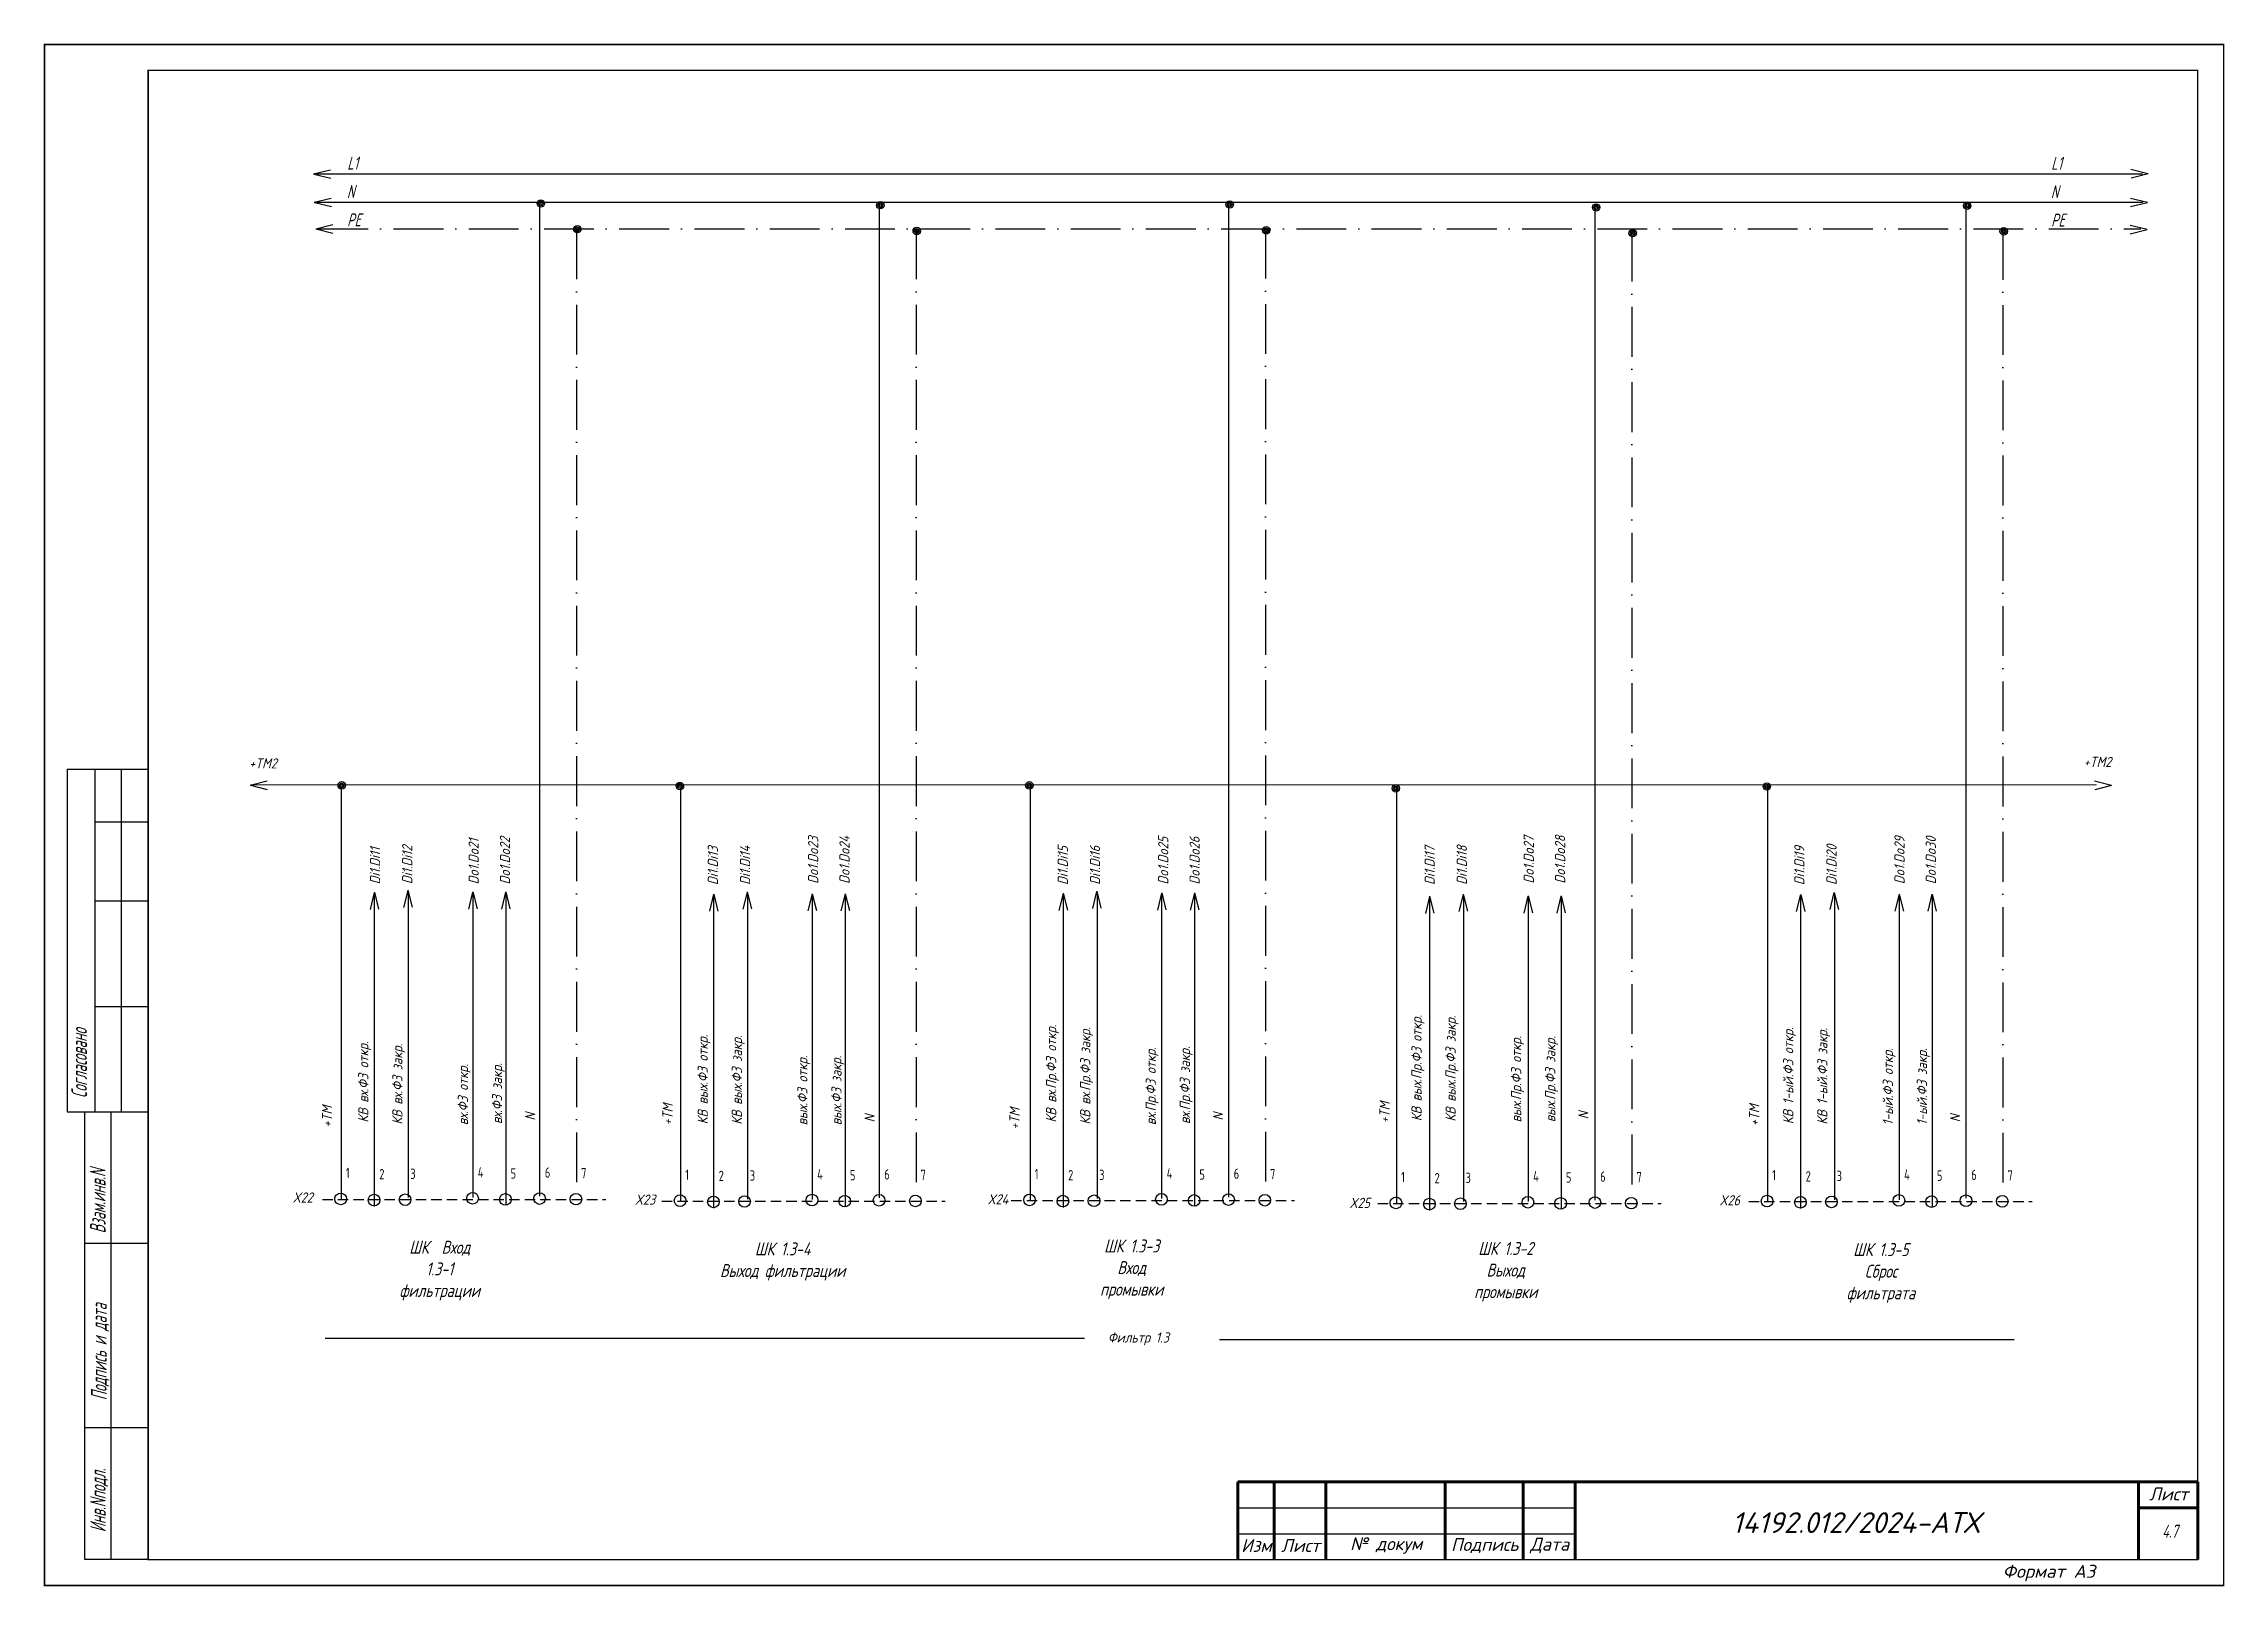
# Model space of a CAD drawing. Header units: millimetres. Extents: x 1463 to 10524, y 7125 to 13164.
# Drawn here: x 5626.2 to 6046.5, y 9992 to 10289.3 of the extents above; entities that cross this region are included whole.
import ezdxf
from ezdxf.enums import TextEntityAlignment as Align

# ---------------------------------------------------------------- set-up
doc = ezdxf.new("R2010")
doc.units = ezdxf.units.MM
doc.header["$LTSCALE"] = 4
for name, pattern in [('ACAD_ISO10W100', [18, 12, -3, 0, -3]), ('DASHED', [0.75, 0.5, -0.25]), ('SolidLine', [0])]:
    doc.linetypes.add(name, pattern=pattern)
for name, color, linetype in [('LOC', 8, 'Continuous'), ('RED_2.5mm^2', 1, 'Continuous'), ('SYMS', 7, 'Continuous'), ('Вспомогательная', 1, 'Continuous'), ('Текст', 2, 'Continuous')]:
    doc.layers.add(name, color=color, linetype=linetype)
for name, color, linetype, lineweight in [('RAMKA', 7, 'Continuous', 25), ('SHTAMP', 7, 'SolidLine', 25), ('Основеая', 5, 'Continuous', 60), ('СХЕМА', 7, 'Continuous', 25)]:
    doc.layers.add(name, color=color, linetype=linetype, lineweight=lineweight)
doc.styles.add('COTES', font='cs_gost2304.shx', dxfattribs={"width": 0.75, "oblique": 15})
doc.styles.add('ISOCPEUR', font='isocpeui.ttf')
doc.styles.add('Simplex00.10.00', font='simplex.shx')
doc.styles.add('Simplex25.085.15', font='GOST_A.TTF', dxfattribs={"width": 0.85, "oblique": 15, "height": 2.5})
doc.styles.add('WD', font='romans.shx')
doc.styles.add('ГОСТ', font='isocpeur.ttf', dxfattribs={"oblique": 15})
doc.styles.add('Стиль мой-1', font='GOST_A.TTF', dxfattribs={"width": 0.85, "oblique": 15, "height": 2.5})

msp = doc.modelspace()

# ---------------------------------------------------------------- texts
at = {"style": 'Simplex25.085.15', "oblique": 15}
for s, height, width, p in [('L1', 2.5, 0.85, (5684.7, 10265.02)), ('L1', 2.5, 0.85, (6013.1, 10264.98)), ('N', 2.5, 0.85, (5684.63, 10259.54)), ('N', 2.5, 0.85, (6013.03, 10259.5)), ('PE', 2.5, 0.85, (5684.68, 10254.07)), ('PE', 2.5, 0.85, (6013.08, 10254.03)), ('+TM2', 1.961, 1.083459, (5665.77, 10149.61)), ('+TM2', 1.961, 1.083459, (6019.33, 10149.89)), ('X22', 1.961, 1.083459, (5674.17, 10065.95)), ('X23', 1.961, 1.083459, (5740.15, 10065.54)), ('X24', 1.961, 1.083459, (5808.09, 10065.6)), ('X25', 1.961, 1.083459, (5877.85, 10064.91)), ('X26', 1.961, 1.083459, (5949.16, 10065.41)), ('Фильтр 1.3', 1.961, 1.083459, (5831.29, 10038.98))]:
    msp.add_text(s, height=height, dxfattribs=dict(at, width=width)).set_placement(p)
at = {"style": 'Simplex25.085.15', "oblique": 15, "width": 1.083459}
for s, height, p in [('Di1.Di11', 1.961, (5691.04, 10127.28)), ('Di1.Di12', 1.961, (5697.24, 10127.32)), ('Do1.Do21', 1.961, (5710.04, 10127.27)), ('Do1.Do22', 1.961, (5716.08, 10127.26)), ('Di1.Di13', 1.961, (5756.15, 10127.13)), ('Di1.Di14', 1.961, (5762.35, 10127.16)), ('Do1.Do23', 1.961, (5775.47, 10127.37)), ('Do1.Do24', 1.961, (5781.51, 10127.36)), ('Di1.Di15', 1.961, (5823.58, 10127.15)), ('Di1.Di16', 1.961, (5829.79, 10127.18)), ('Do1.Do25', 1.961, (5842.94, 10127.23)), ('Do1.Do26', 1.961, (5848.99, 10127.23)), ('Di1.Di17', 1.961, (5894.29, 10127.16)), ('Di1.Di18', 1.961, (5900.49, 10127.19)), ('Do1.Do27', 1.961, (5913.39, 10127.43)), ('Do1.Do28', 1.961, (5919.43, 10127.42)), ('Di1.Di19', 1.961, (5965.54, 10127.12)), ('Di1.Di20', 1.961, (5971.74, 10127.15)), ('Do1.Do29', 1.961, (5984.84, 10127.31)), ('Do1.Do30', 1.961, (5990.88, 10127.31)), ('КВ вх.Пр.Ф3 откр.', 1.9613, (5821.34, 10081.37)), ('КВ вых.Пр.Ф3 откр.', 1.9613, (5891.76, 10081.62)), ('КВ вых.Пр.Ф3 закр.', 1.9613, (5898.33, 10081.55)), ('КВ вх.Ф3 откр.', 1.9613, (5688.77, 10081.36)), ('КВ вх.Ф3 закр.', 1.9613, (5695.34, 10080.97)), ('КВ вых.Ф3 откр.', 1.9613, (5754.19, 10081.03)), ('КВ вых.Ф3 закр.', 1.9613, (5760.76, 10080.96)), ('КВ вх.Пр.Ф3 закр.', 1.9613, (5827.91, 10080.98)), ('вх.Пр.Ф3 откр.', 1.9613, (5840.54, 10080.87)), ('вх.Пр.Ф3 закр.', 1.9613, (5847.11, 10081.09)), ('вых.Пр.Ф3 откр.', 1.9613, (5910.96, 10081.41)), ('вых.Пр.Ф3 закр.', 1.9613, (5917.53, 10081.45)), ('КВ 1-ый.Ф3 откр.', 1.9613, (5963.4, 10081.05)), ('КВ 1-ый.Ф3 закр.', 1.9613, (5969.97, 10080.98)), ('1-ый.Ф3 откр.', 1.9613, (5982.6, 10080.85)), ('вх.Ф3 откр.', 1.9613, (5707.97, 10080.86)), ('вх.Ф3 закр.', 1.9613, (5714.54, 10081.08)), ('вых.Ф3 откр.', 1.9613, (5773.39, 10080.83)), ('вых.Ф3 закр.', 1.9613, (5779.96, 10080.86)), ('1-ый.Ф3 закр.', 1.9613, (5989.17, 10080.88)), ('+TM', 1.961, (5681.78, 10080.4)), ('N', 1.96, (5720.94, 10081.75)), ('+TM', 1.961, (5747.42, 10080.8)), ('N', 1.96, (5786.35, 10081.41)), ('+TM', 1.961, (5814.3, 10080)), ('N', 1.96, (5853.51, 10081.76)), ('+TM', 1.961, (5885.61, 10081.19)), ('N', 1.96, (5923.92, 10082)), ('+TM', 1.961, (5956.84, 10080.66)), ('N', 1.96, (5995.57, 10081.43))]:
    msp.add_text(s, height=height, rotation=90, dxfattribs=at).set_placement(p)
at = {"color": 7, "lineweight": 25, "insert": (6034.48, 10003.86), "char_height": 2.5, "attachment_point": 1, "style": 'Стиль мой-1'}
msp.add_mtext_dynamic_manual_height_columns('4.7', width=5.3031, gutter_width=12.5, heights=[0], dxfattribs=at)
at = {"layer": 'SHTAMP', "color": 0, "style": 'ISOCPEUR'}
msp.add_text('14192.012/2024-АТХ', height=4, dxfattribs=at).set_placement((5975.44, 10002.28), align=Align.CENTER)
at = {"layer": 'SYMS', "linetype": 'Continuous', "char_height": 2.5, "attachment_point": 2}
for s, insert, width in [('{\\Fsimplex|c204;\\Q15;\\W0.75;\\C0;ШК  Вход 1.3-1 фильтрации}', (5702.51, 10058.59), 16.2192), ('{\\Fsimplex|c204;\\Q15;\\W0.75;\\C0;ШК 1.3-4\\PВыход фильтрации}', (5768.61, 10058.27), 27.2347), ('{\\Fsimplex|c204;\\Q15;\\W0.75;\\C0;ШК 1.3-3\\PВход промывки}', (5835.88, 10058.84), 16.2192), ('{\\Fsimplex|c204;\\Q15;\\W0.75;\\C0;ШК 1.3-2 Выход промывки}', (5907.97, 10058.36), 16.2192), ('{\\Fsimplex|c204;\\Q15;\\W0.75;\\C0;ШК 1.3-5\\PСброс фильтрата}', (5980.27, 10058.14), 16.2192)]:
    msp.add_mtext(s, dxfattribs=dict(at, insert=insert, width=width))

# ---------------------------------------------------------------- blocks, each defined once
blk = doc.blocks.new('Формат А3')
at = {"color": 0, "linetype": 'Continuous', "const_width": 0.3}
for points in [[(-420, 297), (0, 297), (0, 0), (-420, 0)], [(-400, 5), (-400, 292), (-5, 292), (-5, 5)]]:
    blk.add_lwpolyline(points, close=True, dxfattribs=at)
at = {"color": 0, "linetype": 'Continuous', "style": 'Simplex00.10.00', "oblique": 15}
blk.add_text('Формат А3', height=2.5, dxfattribs=at).set_placement((-33.67, 2.75), align=Align.MIDDLE_CENTER)
blk = doc.blocks.new('A$C73A268AF')
at = {"lineweight": 30}
for p, q in [((4.57, 157.46), (20.05, 157.46)), ((4.57, 157.46), (4.57, 91.46)), ((9.89, 157.46), (9.89, 91.46)), ((14.97, 157.46), (14.97, 91.46)), ((9.89, 147.31), (20.05, 147.31)), ((9.89, 132.08), (20.05, 132.08)), ((9.89, 111.77), (20.05, 111.77)), ((4.57, 91.46), (20.05, 91.46)), ((7.96, 5.15), (7.96, 91.46)), ((13.04, 5.15), (13.04, 91.46)), ((20.15, 66.08), (7.96, 66.08)), ((20.15, 30.54), (7.96, 30.54))]:
    blk.add_line(p, q, dxfattribs=at)
blk.add_lwpolyline([(20.15, 5.15), (7.96, 5.15)], dxfattribs=at)
at = {"layer": 'Вспомогательная', "color": 7}
for p, q in [((230.15, 15.15), (295.15, 15.15)), ((230.15, 10.15), (295.15, 10.15)), ((230.15, 5.15), (295.15, 5.15))]:
    blk.add_line(p, q, dxfattribs=at)
at = {"layer": 'Основеая', "color": 7}
for p, q in [((230.15, 20.15), (230.15, 5.15)), ((415.15, 20.15), (230.15, 20.15)), ((237.15, 20.15), (237.15, 5.15)), ((247.15, 20.15), (247.15, 5.15)), ((270.15, 20.15), (270.15, 5.15)), ((285.15, 20.15), (285.15, 5.15)), ((295.15, 20.15), (295.15, 5.15)), ((403.72, 20.15), (403.72, 5.15)), ((415.15, 20.15), (415.15, 5.15)), ((403.72, 15.15), (415.15, 15.15))]:
    blk.add_line(p, q, dxfattribs=at)
blk.add_blockref('Формат А3', (420.15, 0.15))
at = {"layer": 'RAMKA', "style": 'COTES', "oblique": 15, "width": 0.75}
for s, p in [('Согласовано', (8.35, 94.1)), ('Взам.инв.N', (11.94, 68.02)), ('Подпись и дата', (12.17, 35.86)), ('Инв.Nподл.', (11.97, 10.43))]:
    blk.add_text(s, height=3, rotation=90, dxfattribs=at).set_placement(p)
at = {"layer": 'Текст', "color": 7, "char_height": 2.5, "style": 'ГОСТ'}
for s, insert, width, attachment_point in [('{\\fISOCPEUR|b0|i0|c204|p34;Лист}', (413.32, 17.81), 11.4585, 6), ('{\\fISOCPEUR|b0|i0|c204|p34;Изм}', (233.75, 7.88), 7, 5), ('{\\fISOCPEUR|b0|i0|c204|p34;Лист}', (242.25, 7.88), 10, 5), ('{\\fISOCPEUR|b0|i0|c204|p34;№ докум}', (258.75, 7.88), 23, 5), ('{\\fISOCPEUR|b0|i0|c204|p34;Подпись}', (277.75, 7.88), 15, 5), ('{\\fISOCPEUR|b0|i0|c204|p34;Дата}', (290.25, 7.88), 10, 5)]:
    blk.add_mtext(s, dxfattribs=dict(at, insert=insert, width=width, attachment_point=attachment_point))
blk = doc.blocks.new('WDDOT')
for radius in [0.72, 0.449, 0.223]:
    blk.add_circle((0, 0), radius)
blk = doc.blocks.new('VT0W02')
blk.add_circle((0, 0), 0.0699)
at = {"style": 'WD'}
for tag, p, width in [('INST', (0.062, 0.42), 0.7), ('LOC', (0.062, 0.25), 0.7), ('DESC1', (0.053, -0.385), 0.8)]:
    blk.add_attdef(tag, p, '', height=0.125, dxfattribs=dict(at, width=width))
at = {"style": 'WD', "flags": 1}
for tag, p, height in [('X4TERM01', (-0.07, 0), 0.0125), ('X4TERMDESC01', (-0.055, -0.023), 0.025), ('X2TERMDESC01', (-0.006, 0.029), 0.025), ('STRIPSEQ', (0, 0), 0.00125), ('X2TERM01', (0, 0.07), 0.0125), ('X1TERMDESC01', (0.039, -0.003), 0.025), ('X1TERM01', (0.07, 0), 0.0125), ('LINKTERM', (0, -0.002), 0.00125), ('X8TERM01', (0, -0.07), 0.0125), ('X8TERMDESC01', (0, -0.054), 0.025)]:
    blk.add_attdef(tag, p, '', height=height, dxfattribs=at)
at = {"linetype": 'Continuous', "style": 'WD'}
for tag, p, height, width, flags in [('WIRENO', (0.062, 0.094), 0.125, 0.8, 8), ('TAGSTRIP', (0.053, -0.229), 0.125, 0.9, 8), ('DESC2', (0.053, -0.541), 0.125, 0.8, 8), ('CAT', (0.213, -0.406), 0.109, 0.8, 1), ('DESC3', (0.053, -0.698), 0.125, 0.8, 8)]:
    blk.add_attdef(tag, p, '', height=height, dxfattribs=dict(at, width=width, flags=flags))
at = {"linetype": 'Continuous', "style": 'WD', "width": 0.8, "flags": 1}
blk.add_attdef('MFG', text='', height=0.109, dxfattribs=at).set_placement((0.088, -0.406), align=Align.RIGHT)
at = {"style": 'WD', "width": 0.7, "flags": 1}
blk.add_attdef('ASSYCODE', (0.062, -0.281), '', height=0.01, dxfattribs=at)

# ---------------------------------------------------------------- linework, layer by layer
at = {"linetype": 'DASHED'}
for p, q in [((5679.9, 10066.56), (5734.51, 10066.56)), ((5745.32, 10066.23), (5799.92, 10066.23)), ((5812.67, 10066.37), (5867.27, 10066.37)), ((5883.3, 10065.8), (5937.9, 10065.8)), ((5954.8, 10066.15), (6009.41, 10066.15))]:
    msp.add_line(p, q, dxfattribs=at)
at = {"color": 7, "ltscale": 0.2}
for p, q in [((5826.82, 10039.74), (5680.42, 10039.74)), ((5852.78, 10039.56), (6005.96, 10039.56))]:
    msp.add_line(p, q, dxfattribs=at)
at = {"layer": 'RED_2.5mm^2', "linetype": 'Continuous', "ltscale": 0.2}
for p, q in [((5678.73, 10264.2), (6030.71, 10264.2)), ((5678.33, 10258.72), (6030.76, 10258.72)), ((5721.78, 10258.64), (5721.78, 10067.21)), ((5787.19, 10258.64), (5787.19, 10066.87)), ((5854.54, 10258.78), (5854.54, 10067.01)), ((5925.17, 10258.21), (5925.17, 10066.44)), ((5996.68, 10258.56), (5996.68, 10066.79)), ((5816.3, 10146.38), (5816.3, 10066.42)), ((5958.44, 10146.18), (5958.44, 10066.2)), ((5683.54, 10146.03), (5683.54, 10066.62)), ((5748.95, 10145.9), (5748.95, 10066.28)), ((5886.93, 10145.98), (5886.93, 10065.85)), ((5689.89, 10125.44), (5689.89, 10065.2)), ((5696.43, 10125.59), (5696.43, 10066.92)), ((5708.89, 10125.7), (5708.89, 10066.91)), ((5715.24, 10125.73), (5715.24, 10065.49)), ((5755.3, 10125.1), (5755.3, 10064.87)), ((5761.85, 10125.25), (5761.85, 10066.58)), ((5774.3, 10125.36), (5774.3, 10066.57)), ((5780.65, 10125.39), (5780.65, 10065.16)), ((5822.65, 10125.24), (5822.65, 10065)), ((5829.2, 10125.39), (5829.2, 10066.72)), ((5841.65, 10125.5), (5841.65, 10066.71)), ((5848, 10125.53), (5848, 10065.29)), ((5971.33, 10125.17), (5971.33, 10066.5)), ((5983.79, 10125.28), (5983.79, 10066.49)), ((5990.14, 10125.31), (5990.14, 10065.08)), ((5893.28, 10124.67), (5893.28, 10064.44)), ((5899.82, 10124.82), (5899.82, 10066.15)), ((5912.28, 10124.93), (5912.28, 10066.14)), ((5918.63, 10124.96), (5918.63, 10064.73)), ((5964.79, 10125.02), (5964.79, 10064.79))]:
    msp.add_line(p, q, dxfattribs=at)
at = {"layer": 'RED_2.5mm^2', "linetype": 'ACAD_ISO10W100', "ltscale": 0.2}
for p, q in [((5679.13, 10253.57), (6030.36, 10253.57)), ((5728.9, 10253.47), (5728.9, 10068.2)), ((5794.32, 10253.47), (5794.32, 10067.87)), ((5861.67, 10253.61), (5861.67, 10068)), ((5932.29, 10253.04), (5932.29, 10067.44)), ((6003.8, 10253.39), (6003.8, 10067.79))]:
    msp.add_line(p, q, dxfattribs=at)
at = {"layer": 'SYMS', "linetype": 'Continuous', "ltscale": 0.2}
for p, q in [((5678.22, 10264.18), (5681.49, 10264.99)), ((5678.26, 10264.14), (5681.52, 10263.34)), ((6031.74, 10264.23), (6028.48, 10265.03)), ((6031.78, 10264.2), (6028.51, 10263.39)), ((5678.34, 10258.72), (5681.61, 10259.53)), ((5678.37, 10258.69), (5681.64, 10257.89)), ((6031.63, 10258.66), (6028.36, 10259.46)), ((6031.67, 10258.63), (6028.4, 10257.82)), ((5678.62, 10253.62), (5681.89, 10254.43)), ((5678.66, 10253.58), (5681.93, 10252.79)), ((6031.58, 10253.44), (6028.31, 10254.24)), ((6031.61, 10253.41), (6028.34, 10252.6)), ((5665.98, 10146.42), (5669.26, 10147.23)), ((5666.02, 10146.38), (5669.29, 10145.58)), ((6024.71, 10146.33), (6021.44, 10147.13)), ((6024.75, 10146.3), (6021.48, 10145.49)), ((5689.89, 10125.71), (5689.09, 10122.44)), ((5689.92, 10125.75), (5690.73, 10122.47)), ((5696.35, 10126.11), (5695.55, 10122.84)), ((5696.38, 10126.14), (5697.19, 10122.87)), ((5708.87, 10125.78), (5708.07, 10122.51)), ((5708.9, 10125.82), (5709.72, 10122.54)), ((5715.22, 10125.78), (5714.42, 10122.51)), ((5715.25, 10125.82), (5716.06, 10122.54)), ((5755.3, 10125.37), (5754.5, 10122.1)), ((5755.33, 10125.41), (5756.14, 10122.14)), ((5761.76, 10125.77), (5760.96, 10122.5)), ((5761.79, 10125.81), (5762.6, 10122.54)), ((5774.28, 10125.44), (5773.48, 10122.17)), ((5774.32, 10125.48), (5775.13, 10122.21)), ((5780.63, 10125.44), (5779.83, 10122.17)), ((5780.66, 10125.48), (5781.47, 10122.21)), ((5822.65, 10125.51), (5821.85, 10122.24)), ((5822.68, 10125.55), (5823.49, 10122.27)), ((5829.11, 10125.91), (5828.31, 10122.64)), ((5829.14, 10125.94), (5829.95, 10122.67)), ((5841.63, 10125.58), (5840.84, 10122.31)), ((5841.67, 10125.62), (5842.48, 10122.34)), ((5847.98, 10125.58), (5847.18, 10122.31)), ((5848.01, 10125.62), (5848.82, 10122.34)), ((5899.74, 10125.34), (5898.94, 10122.07)), ((5899.77, 10125.38), (5900.58, 10122.11)), ((5912.3, 10125.05), (5913.11, 10121.78)), ((5918.64, 10125.05), (5919.45, 10121.78)), ((5964.78, 10125.29), (5963.98, 10122.02)), ((5964.82, 10125.33), (5965.63, 10122.06)), ((5971.24, 10125.69), (5970.44, 10122.42)), ((5971.28, 10125.73), (5972.09, 10122.46)), ((5983.77, 10125.36), (5982.97, 10122.09)), ((5983.8, 10125.4), (5984.61, 10122.13)), ((5990.11, 10125.36), (5989.32, 10122.09)), ((5990.15, 10125.4), (5990.96, 10122.13)), ((5893.28, 10124.94), (5892.48, 10121.67)), ((5893.31, 10124.98), (5894.12, 10121.71)), ((5912.26, 10125.01), (5911.46, 10121.74)), ((5918.61, 10125.01), (5917.81, 10121.74))]:
    msp.add_line(p, q, dxfattribs=at)
at = {"layer": 'СХЕМА', "color": 1, "linetype": 'Continuous', "lineweight": 20, "ltscale": 30}
msp.add_line((6021.81, 10146.45), (5666.18, 10146.45), dxfattribs=at)

# ---------------------------------------------------------------- block references
at = {"ltscale": 1.2}
msp.add_blockref('A$C73A268AF', (5626.18, 9991.99), dxfattribs=at)
at = {"layer": 'SYMS', "linetype": 'Continuous', "ltscale": 0.2}
for p in [(5722.01, 10258.49), (5787.43, 10258.15), (5854.78, 10258.29), (5925.4, 10257.72), (5996.91, 10258.07), (5729.05, 10253.53), (5794.46, 10253.2), (5861.81, 10253.33), (5932.44, 10252.77), (6003.95, 10253.12), (5683.64, 10146.35), (5748.81, 10146.21), (5816.16, 10146.35), (5886.79, 10145.78), (5958.3, 10146.13)]:
    msp.add_blockref('WDDOT', p, dxfattribs=at)
ref = msp.add_blockref('VT0W02', (5683.43, 10066.66), dxfattribs=dict(at, xscale=16, yscale=16, zscale=16))
ref.add_attrib('LOC', '1', (5684.43, 10070.66), dxfattribs={"layer": 'LOC', "height": 2, "style": 'WD', "width": 0.7})
ref = msp.add_blockref('VT0W02', (5689.87, 10066.43), dxfattribs=dict(at, xscale=16, yscale=16, zscale=16))
ref.add_attrib('LOC', '2', (5690.87, 10070.43), dxfattribs={"layer": 'LOC', "height": 2, "style": 'WD', "width": 0.7})
ref = msp.add_blockref('VT0W02', (5695.85, 10066.5), dxfattribs=dict(at, xscale=16, yscale=16, zscale=16))
ref.add_attrib('LOC', '3', (5696.85, 10070.5), dxfattribs={"layer": 'LOC', "height": 2, "style": 'WD', "width": 0.7})
ref = msp.add_blockref('VT0W02', (5708.86, 10066.78), dxfattribs=dict(at, xscale=16, yscale=16, zscale=16))
ref.add_attrib('LOC', '4', (5709.86, 10070.78), dxfattribs={"layer": 'LOC', "height": 2, "style": 'WD', "width": 0.7})
ref = msp.add_blockref('VT0W02', (5715.17, 10066.56), dxfattribs=dict(at, xscale=16, yscale=16, zscale=16))
ref.add_attrib('LOC', '5', (5716.17, 10070.56), dxfattribs={"layer": 'LOC', "height": 2, "style": 'WD', "width": 0.7})
ref = msp.add_blockref('VT0W02', (5721.78, 10066.73), dxfattribs=dict(at, xscale=16, yscale=16, zscale=16))
ref.add_attrib('LOC', '6', (5722.78, 10070.73), dxfattribs={"layer": 'LOC', "height": 2, "style": 'WD', "width": 0.7})
ref = msp.add_blockref('VT0W02', (5728.78, 10066.61), dxfattribs=dict(at, xscale=16, yscale=16, zscale=16))
ref.add_attrib('LOC', '7', (5729.78, 10070.61), dxfattribs={"layer": 'LOC', "height": 2, "style": 'WD', "width": 0.7})
ref = msp.add_blockref('VT0W02', (5748.84, 10066.32), dxfattribs=dict(at, xscale=16, yscale=16, zscale=16))
ref.add_attrib('LOC', '1', (5749.84, 10070.32), dxfattribs={"layer": 'LOC', "height": 2, "style": 'WD', "width": 0.7})
ref = msp.add_blockref('VT0W02', (5755.28, 10066.09), dxfattribs=dict(at, xscale=16, yscale=16, zscale=16))
ref.add_attrib('LOC', '2', (5756.28, 10070.09), dxfattribs={"layer": 'LOC', "height": 2, "style": 'WD', "width": 0.7})
ref = msp.add_blockref('VT0W02', (5761.27, 10066.16), dxfattribs=dict(at, xscale=16, yscale=16, zscale=16))
ref.add_attrib('LOC', '3', (5762.27, 10070.16), dxfattribs={"layer": 'LOC', "height": 2, "style": 'WD', "width": 0.7})
ref = msp.add_blockref('VT0W02', (5774.27, 10066.44), dxfattribs=dict(at, xscale=16, yscale=16, zscale=16))
ref.add_attrib('LOC', '4', (5775.27, 10070.44), dxfattribs={"layer": 'LOC', "height": 2, "style": 'WD', "width": 0.7})
ref = msp.add_blockref('VT0W02', (5780.58, 10066.22), dxfattribs=dict(at, xscale=16, yscale=16, zscale=16))
ref.add_attrib('LOC', '5', (5781.58, 10070.22), dxfattribs={"layer": 'LOC', "height": 2, "style": 'WD', "width": 0.7})
ref = msp.add_blockref('VT0W02', (5787.2, 10066.39), dxfattribs=dict(at, xscale=16, yscale=16, zscale=16))
ref.add_attrib('LOC', '6', (5788.2, 10070.39), dxfattribs={"layer": 'LOC', "height": 2, "style": 'WD', "width": 0.7})
ref = msp.add_blockref('VT0W02', (5794.19, 10066.27), dxfattribs=dict(at, xscale=16, yscale=16, zscale=16))
ref.add_attrib('LOC', '7', (5795.19, 10070.27), dxfattribs={"layer": 'LOC', "height": 2, "style": 'WD', "width": 0.7})
ref = msp.add_blockref('VT0W02', (5816.19, 10066.46), dxfattribs=dict(at, xscale=16, yscale=16, zscale=16))
ref.add_attrib('LOC', '1', (5817.19, 10070.46), dxfattribs={"layer": 'LOC', "height": 2, "style": 'WD', "width": 0.7})
ref = msp.add_blockref('VT0W02', (5822.63, 10066.23), dxfattribs=dict(at, xscale=16, yscale=16, zscale=16))
ref.add_attrib('LOC', '2', (5823.63, 10070.23), dxfattribs={"layer": 'LOC', "height": 2, "style": 'WD', "width": 0.7})
ref = msp.add_blockref('VT0W02', (5828.62, 10066.3), dxfattribs=dict(at, xscale=16, yscale=16, zscale=16))
ref.add_attrib('LOC', '3', (5829.62, 10070.3), dxfattribs={"layer": 'LOC', "height": 2, "style": 'WD', "width": 0.7})
ref = msp.add_blockref('VT0W02', (5841.62, 10066.58), dxfattribs=dict(at, xscale=16, yscale=16, zscale=16))
ref.add_attrib('LOC', '4', (5842.62, 10070.58), dxfattribs={"layer": 'LOC', "height": 2, "style": 'WD', "width": 0.7})
ref = msp.add_blockref('VT0W02', (5847.93, 10066.36), dxfattribs=dict(at, xscale=16, yscale=16, zscale=16))
ref.add_attrib('LOC', '5', (5848.93, 10070.36), dxfattribs={"layer": 'LOC', "height": 2, "style": 'WD', "width": 0.7})
ref = msp.add_blockref('VT0W02', (5854.55, 10066.53), dxfattribs=dict(at, xscale=16, yscale=16, zscale=16))
ref.add_attrib('LOC', '6', (5855.55, 10070.53), dxfattribs={"layer": 'LOC', "height": 2, "style": 'WD', "width": 0.7})
ref = msp.add_blockref('VT0W02', (5861.54, 10066.41), dxfattribs=dict(at, xscale=16, yscale=16, zscale=16))
ref.add_attrib('LOC', '7', (5862.54, 10070.41), dxfattribs={"layer": 'LOC', "height": 2, "style": 'WD', "width": 0.7})
ref = msp.add_blockref('VT0W02', (5886.82, 10065.89), dxfattribs=dict(at, xscale=16, yscale=16, zscale=16))
ref.add_attrib('LOC', '1', (5887.82, 10069.89), dxfattribs={"layer": 'LOC', "height": 2, "style": 'WD', "width": 0.7})
ref = msp.add_blockref('VT0W02', (5893.26, 10065.66), dxfattribs=dict(at, xscale=16, yscale=16, zscale=16))
ref.add_attrib('LOC', '2', (5894.26, 10069.66), dxfattribs={"layer": 'LOC', "height": 2, "style": 'WD', "width": 0.7})
ref = msp.add_blockref('VT0W02', (5899.24, 10065.73), dxfattribs=dict(at, xscale=16, yscale=16, zscale=16))
ref.add_attrib('LOC', '3', (5900.24, 10069.73), dxfattribs={"layer": 'LOC', "height": 2, "style": 'WD', "width": 0.7})
ref = msp.add_blockref('VT0W02', (5912.25, 10066.02), dxfattribs=dict(at, xscale=16, yscale=16, zscale=16))
ref.add_attrib('LOC', '4', (5913.25, 10070.02), dxfattribs={"layer": 'LOC', "height": 2, "style": 'WD', "width": 0.7})
ref = msp.add_blockref('VT0W02', (5918.56, 10065.79), dxfattribs=dict(at, xscale=16, yscale=16, zscale=16))
ref.add_attrib('LOC', '5', (5919.56, 10069.79), dxfattribs={"layer": 'LOC', "height": 2, "style": 'WD', "width": 0.7})
ref = msp.add_blockref('VT0W02', (5925.17, 10065.96), dxfattribs=dict(at, xscale=16, yscale=16, zscale=16))
ref.add_attrib('LOC', '6', (5926.17, 10069.96), dxfattribs={"layer": 'LOC', "height": 2, "style": 'WD', "width": 0.7})
ref = msp.add_blockref('VT0W02', (5932.17, 10065.84), dxfattribs=dict(at, xscale=16, yscale=16, zscale=16))
ref.add_attrib('LOC', '7', (5933.17, 10069.84), dxfattribs={"layer": 'LOC', "height": 2, "style": 'WD', "width": 0.7})
ref = msp.add_blockref('VT0W02', (5958.33, 10066.24), dxfattribs=dict(at, xscale=16, yscale=16, zscale=16))
ref.add_attrib('LOC', '1', (5959.33, 10070.24), dxfattribs={"layer": 'LOC', "height": 2, "style": 'WD', "width": 0.7})
ref = msp.add_blockref('VT0W02', (5964.77, 10066.01), dxfattribs=dict(at, xscale=16, yscale=16, zscale=16))
ref.add_attrib('LOC', '2', (5965.77, 10070.01), dxfattribs={"layer": 'LOC', "height": 2, "style": 'WD', "width": 0.7})
ref = msp.add_blockref('VT0W02', (5970.75, 10066.08), dxfattribs=dict(at, xscale=16, yscale=16, zscale=16))
ref.add_attrib('LOC', '3', (5971.75, 10070.08), dxfattribs={"layer": 'LOC', "height": 2, "style": 'WD', "width": 0.7})
ref = msp.add_blockref('VT0W02', (5983.75, 10066.37), dxfattribs=dict(at, xscale=16, yscale=16, zscale=16))
ref.add_attrib('LOC', '4', (5984.75, 10070.37), dxfattribs={"layer": 'LOC', "height": 2, "style": 'WD', "width": 0.7})
ref = msp.add_blockref('VT0W02', (5990.06, 10066.14), dxfattribs=dict(at, xscale=16, yscale=16, zscale=16))
ref.add_attrib('LOC', '5', (5991.06, 10070.14), dxfattribs={"layer": 'LOC', "height": 2, "style": 'WD', "width": 0.7})
ref = msp.add_blockref('VT0W02', (5996.68, 10066.31), dxfattribs=dict(at, xscale=16, yscale=16, zscale=16))
ref.add_attrib('LOC', '6', (5997.68, 10070.31), dxfattribs={"layer": 'LOC', "height": 2, "style": 'WD', "width": 0.7})
ref = msp.add_blockref('VT0W02', (6003.68, 10066.19), dxfattribs=dict(at, xscale=16, yscale=16, zscale=16))
ref.add_attrib('LOC', '7', (6004.68, 10070.19), dxfattribs={"layer": 'LOC', "height": 2, "style": 'WD', "width": 0.7})

msp.set_redraw_order([(e.dxf.handle, doc.entitydb.next_handle()) for e in msp.query("TEXT MTEXT ATTDEF DIMENSION ARC_DIMENSION")])  # texts and dimensions are drawn at this point

doc.saveas('drawing.dxf')
